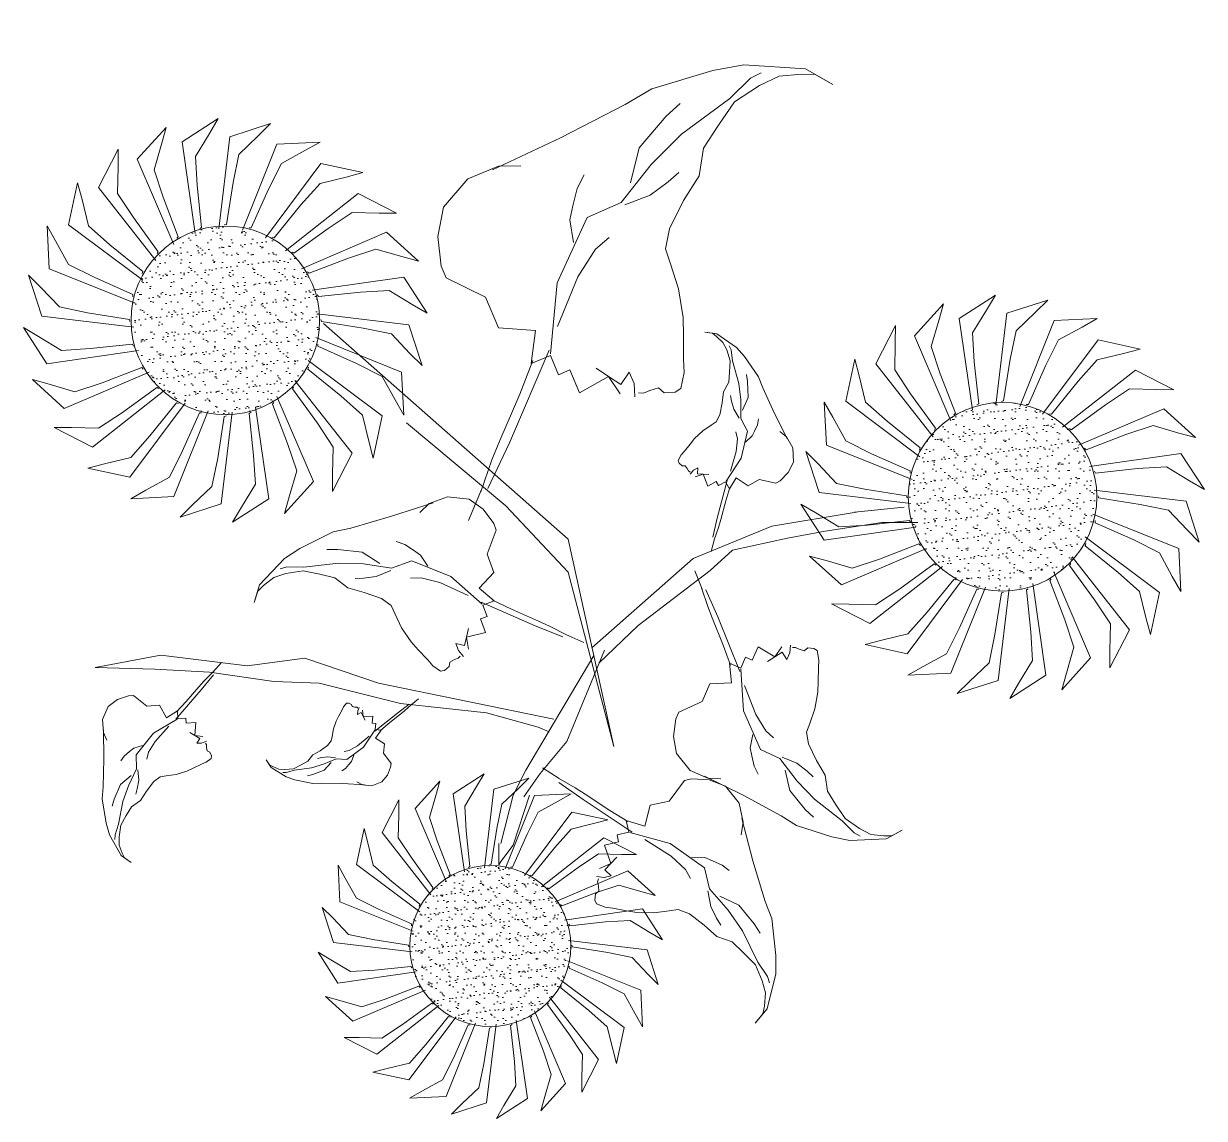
# Model space of a CAD drawing. Header units: inches. Extents: x 154 to 3537458, y 443 to 102045062.
# Drawn here: x 1926.95 to 1972.65, y 12063.36 to 12105.72 of the extents above; entities that cross this region are included whole.
import ezdxf

# ---------------------------------------------------------------- set-up
doc = ezdxf.new("R2010")
doc.units = ezdxf.units.IN
doc.layers.add('PLANT', color=94, linetype='Continuous', lineweight=0)

# ---------------------------------------------------------------- blocks, each defined once
blk = doc.blocks.new('xcfhh')
for p, q in [((344.681, 10202.285), (345.101, 10202.495)), ((345.101, 10202.495), (345.522, 10202.495)), ((345.522, 10202.495), (345.784, 10202.39)), ((344.471, 10201.97), (344.681, 10202.285)), ((344.366, 10201.603), (344.471, 10201.97)), ((344.366, 10201.445), (344.366, 10201.603)), ((344.734, 10201.025), (344.366, 10201.445)), ((344.734, 10200.605), (344.734, 10201.025)), ((345.154, 10200.395), (344.734, 10200.605)), ((344.944, 10200.027), (345.154, 10200.395)), ((345.221, 10200.098), (344.302, 10199.208)), ((344.977, 10200.055), (344.661, 10199.725)), ((345.207, 10200.027), (344.944, 10200.027)), ((345.207, 10199.765), (345.207, 10200.027)), ((344.661, 10199.725), (344.201, 10199.28)), ((345.364, 10199.765), (345.207, 10199.765)), ((345.364, 10199.45), (345.364, 10199.765)), ((345.784, 10199.502), (345.679, 10199.66)), ((345.784, 10199.502), (345.364, 10199.45)), ((345.889, 10199.345), (345.784, 10199.502)), ((345.837, 10199.24), (345.784, 10199.502)), ((346.047, 10199.45), (345.889, 10199.345)), ((346.047, 10199.292), (346.047, 10199.45)), ((344.201, 10199.28), (344.015, 10199.093)), ((345.994, 10199.135), (346.047, 10199.292)), ((344.015, 10199.093), (343.728, 10198.777)), ((344.302, 10199.208), (343.828, 10198.777)), ((343.444, 10198.498), (343.748, 10198.798))]:
    blk.add_line(p, q)
for points in [[(345.437, 10202.481), (346.384, 10202.524), (347.303, 10202.596), (347.691, 10202.653), (348.495, 10202.567), (348.883, 10202.481), (349.587, 10202.136), (349.831, 10201.82), (349.673, 10202.021), (349.515, 10202.093), (349.242, 10202.179), (348.969, 10202.165), (348.596, 10202.093), (348.28, 10201.892), (348.007, 10201.706), (347.82, 10201.404), (347.519, 10201.189), (347.217, 10200.93), (347.074, 10200.715), (347.059, 10200.514), (347.031, 10200.184), (346.944, 10199.825), (346.858, 10199.61), (346.743, 10199.337), (346.686, 10199.179), (346.571, 10199.007), (346.485, 10198.993), (346.356, 10199.036), (346.313, 10199.122), (346.198, 10199.136), (346.111, 10199.136), (346.054, 10199.165)], [(345.217, 10200.049), (345.639, 10200.847), (346.311, 10201.462), (346.779, 10201.474), (347.314, 10201.77), (347.816, 10201.975), (348.557, 10202.158), (348.899, 10202.294), (349.047, 10202.306)], [(346.984, 10201.656), (347.257, 10202.021), (347.725, 10202.26), (347.953, 10202.34)], [(346.026, 10201.235), (346.095, 10201.519), (346.197, 10201.668), (346.334, 10201.85), (346.482, 10201.975)], [(346.813, 10201.428), (347.155, 10201.417), (347.428, 10201.485), (347.599, 10201.542)], [(345.433, 10200.334), (345.912, 10200.813), (346.254, 10201.052), (346.471, 10201.121)]]:
    blk.add_lwpolyline(points)
blk = doc.blocks.new('xcer')
h = blk.add_hatch()
h.set_pattern_fill('AR-SAND', color=32, scale=0.1, style=0)
h.set_pattern_definition([(37.5, (0, 0), (-0.0062993358, 0.192682377), [0, -0.152, 0, -0.17, 0, -0.1625]), (7.5, (0, 0), (0.1769776705, 0.2822146065), [0, -0.082, 0, -0.137, 0, -0.0525]), (327.5, (-0.123, 0), (0.3114141862, 0.0005659054), [0, -0.05, 0, -0.18, 0, -0.235]), (317.5, (-0.123, 0), (0.3006126605, 0.0877675565), [0, -0.025, 0, -0.118, 0, -0.135])])
h.paths.add_polyline_path([(341.64, 10200.643, 1), (339.251, 10200.643, 1)])
for points in [[(340.063, 10201.742), (339.896, 10202.902), (340.354, 10203.198), (340.243, 10203.008), (340.066, 10202.717), (340.087, 10202.353), (340.144, 10201.82), (340.12, 10201.806)], [(340.361, 10201.803), (340.5, 10202.967), (341.018, 10203.134), (340.862, 10202.98), (340.616, 10202.745), (340.542, 10202.387), (340.459, 10201.858), (340.432, 10201.851)], [(339.792, 10201.605), (339.33, 10202.683), (339.696, 10203.087), (339.638, 10202.875), (339.542, 10202.548), (339.657, 10202.202), (339.849, 10201.702), (339.83, 10201.682)], [(339.565, 10201.403), (338.84, 10202.325), (339.088, 10202.81), (339.087, 10202.59), (339.079, 10202.249), (339.28, 10201.945), (339.595, 10201.511), (339.582, 10201.488)], [(340.664, 10201.786), (341.099, 10202.874), (341.644, 10202.901), (341.453, 10202.792), (341.154, 10202.629), (340.991, 10202.303), (340.773, 10201.813), (340.746, 10201.813)], [(340.952, 10201.69), (341.655, 10202.629), (342.188, 10202.514), (341.975, 10202.458), (341.644, 10202.378), (341.402, 10202.105), (341.065, 10201.688), (341.038, 10201.695)], [(339.398, 10201.15), (338.459, 10201.852), (338.574, 10202.385), (338.63, 10202.173), (338.71, 10201.841), (338.983, 10201.599), (339.4, 10201.262), (339.392, 10201.235)], [(341.206, 10201.523), (342.128, 10202.248), (342.613, 10201.999), (342.393, 10202), (342.052, 10202.009), (341.748, 10201.808), (341.314, 10201.492), (341.291, 10201.506)], [(339.302, 10200.861), (338.214, 10201.297), (338.187, 10201.841), (338.295, 10201.65), (338.459, 10201.351), (338.785, 10201.188), (339.275, 10200.97), (339.275, 10200.943)], [(341.408, 10201.296), (342.486, 10201.758), (342.89, 10201.392), (342.678, 10201.45), (342.351, 10201.546), (342.005, 10201.431), (341.505, 10201.239), (341.485, 10201.258)], [(339.285, 10200.558), (338.121, 10200.697), (337.953, 10201.215), (338.108, 10201.06), (338.343, 10200.813), (338.701, 10200.739), (339.23, 10200.656), (339.237, 10200.63)], [(341.545, 10201.025), (342.705, 10201.192), (343.001, 10200.734), (342.811, 10200.845), (342.52, 10201.022), (342.156, 10201), (341.623, 10200.944), (341.609, 10200.968)], [(341.606, 10200.727), (342.77, 10200.588), (342.937, 10200.07), (342.783, 10200.225), (342.548, 10200.472), (342.19, 10200.546), (341.661, 10200.629), (341.654, 10200.655)], [(339.346, 10200.26), (338.186, 10200.093), (337.89, 10200.551), (338.08, 10200.44), (338.371, 10200.263), (338.735, 10200.285), (339.268, 10200.341), (339.282, 10200.317)], [(341.589, 10200.424), (342.677, 10199.988), (342.704, 10199.444), (342.595, 10199.635), (342.432, 10199.934), (342.106, 10200.097), (341.616, 10200.315), (341.616, 10200.342)], [(341.493, 10200.136), (342.432, 10199.433), (342.317, 10198.9), (342.261, 10199.113), (342.181, 10199.444), (341.908, 10199.686), (341.491, 10200.023), (341.498, 10200.05)], [(339.482, 10199.989), (338.405, 10199.527), (338.001, 10199.893), (338.212, 10199.835), (338.54, 10199.739), (338.886, 10199.854), (339.386, 10200.046), (339.405, 10200.027)], [(341.326, 10199.882), (342.051, 10198.96), (341.802, 10198.475), (341.803, 10198.695), (341.812, 10199.036), (341.611, 10199.34), (341.295, 10199.774), (341.309, 10199.797)], [(339.684, 10199.762), (338.763, 10199.037), (338.278, 10199.286), (338.498, 10199.285), (338.838, 10199.276), (339.143, 10199.477), (339.577, 10199.793), (339.6, 10199.779)], [(341.099, 10199.68), (341.561, 10198.602), (341.195, 10198.198), (341.253, 10198.41), (341.349, 10198.737), (341.234, 10199.083), (341.042, 10199.583), (341.061, 10199.603)], [(339.938, 10199.595), (339.236, 10198.656), (338.703, 10198.771), (338.915, 10198.827), (339.247, 10198.907), (339.489, 10199.18), (339.826, 10199.597), (339.852, 10199.59)], [(340.828, 10199.543), (340.995, 10198.383), (340.537, 10198.087), (340.648, 10198.277), (340.825, 10198.568), (340.803, 10198.932), (340.747, 10199.465), (340.771, 10199.479)], [(340.227, 10199.499), (339.791, 10198.411), (339.247, 10198.384), (339.438, 10198.493), (339.737, 10198.656), (339.9, 10198.982), (340.118, 10199.472), (340.145, 10199.472)], [(340.53, 10199.482), (340.391, 10198.318), (339.872, 10198.151), (340.028, 10198.305), (340.275, 10198.54), (340.348, 10198.898), (340.432, 10199.427), (340.458, 10199.434)]]:
    blk.add_lwpolyline(points)
blk.add_circle((340.445, 10200.643), 1.194)
blk = doc.blocks.new('pl12')
at = {"layer": 'PLANT'}
for p, q in [((341.687, 10200.605), (344.786, 10197.874)), ((343.998, 10198.294), (342.738, 10199.345)), ((344.786, 10197.454), (343.998, 10198.294)), ((347.368, 10198.039), (348.433, 10198.213)), ((348.412, 10198.213), (349.042, 10198.278)), ((346.368, 10197.626), (347.368, 10198.039)), ((348.042, 10197.974), (348.76, 10198.083)), ((348.76, 10198.083), (349.216, 10198.083)), ((344.786, 10197.874), (345.364, 10195.249)), ((346.868, 10197.735), (347.564, 10197.887)), ((347.564, 10197.887), (348.042, 10197.974)), ((346.586, 10197.474), (346.868, 10197.735)), ((345.086, 10196.496), (346.368, 10197.626)), ((345.364, 10195.249), (344.786, 10197.454)), ((345.673, 10196.779), (346.586, 10197.474)), ((345.173, 10196.301), (345.673, 10196.779)), ((345.112, 10196.398), (344.477, 10195.333)), ((345.248, 10196.466), (344.771, 10195.311)), ((344.477, 10195.333), (344.25, 10194.948)), ((344.771, 10195.311), (344.431, 10194.903)), ((344.25, 10194.948), (344.091, 10194.631)), ((344.431, 10194.903), (344.227, 10194.608)), ((344.091, 10194.631), (343.933, 10194.019)), ((344.295, 10194.631), (344.091, 10193.996)), ((343.91, 10193.747), (343.91, 10194.019)), ((344.091, 10193.996), (343.933, 10193.792)), ((343.933, 10193.792), (343.91, 10193.747))]:
    blk.add_line(p, q, dxfattribs=at)
blk.add_lwpolyline([(344.606, 10195.593), (342.385, 10196.048), (341.453, 10196.366), (340.72, 10196.267), (339.629, 10196.405), (338.796, 10196.247), (339.55, 10196.227), (340.244, 10196.187), (341.057, 10196.068), (341.632, 10196.048), (342.663, 10195.791), (343.754, 10195.672), (344.408, 10195.493), (344.547, 10195.434)], dxfattribs=at)
at = {"layer": 'PLANT', "rotation": 22.64094569623228}
blk.add_blockref('xcfhh', (3952.51, 653.342), dxfattribs=at)
at = {"layer": 'PLANT'}
for p in [(0, 0), (9.843, -2.234)]:
    blk.add_blockref('xcer', p, dxfattribs=at)
for p, xscale, yscale, zscale, rotation in [((-3025.407, 8165.072), -0.3858445376190016, 0.3858445376190016, 0.3858445376190016, 299.1528347289621), ((2625.127, 4687.961), -0.5842507150756481, 0.5842507150756481, 0.5842507150756481, 20.55707399866918), ((2574.583, 15727.292), -0.5842507150756481, 0.5842507150756481, 0.5842507150756481, 156.1247087444602), ((4262.31, 10543.654), -0.3858445376190016, 0.3858445376190016, 0.3858445376190016, 93.13243008519974), ((734.047, 13115.608), 0.2886869625014895, 0.2886869625014895, 0.2886869625014895, 174.298383595981), ((-5519.431, 9118.643), 0.5842507150756481, 0.5842507150756481, 0.5842507150756481, 282.3297775621947)]:
    blk.add_blockref('xcfhh', p, dxfattribs=dict(at, xscale=xscale, yscale=yscale, zscale=zscale, rotation=rotation))
at = {"layer": 'PLANT', "xscale": 0.8537976122427452, "yscale": 0.8537976122427452, "zscale": 0.8537976122427452}
blk.add_blockref('xcer', (53.129, 1483.436), dxfattribs=at)

msp = doc.modelspace()

# ---------------------------------------------------------------- block references
at = {"layer": 'PLANT', "xscale": 3.05615200360125, "yscale": 3.05615200360125, "zscale": 3.05615200360125}
msp.add_blockref('pl12', (894.30741, -19080.47744), dxfattribs=at)

doc.saveas('drawing.dxf')
